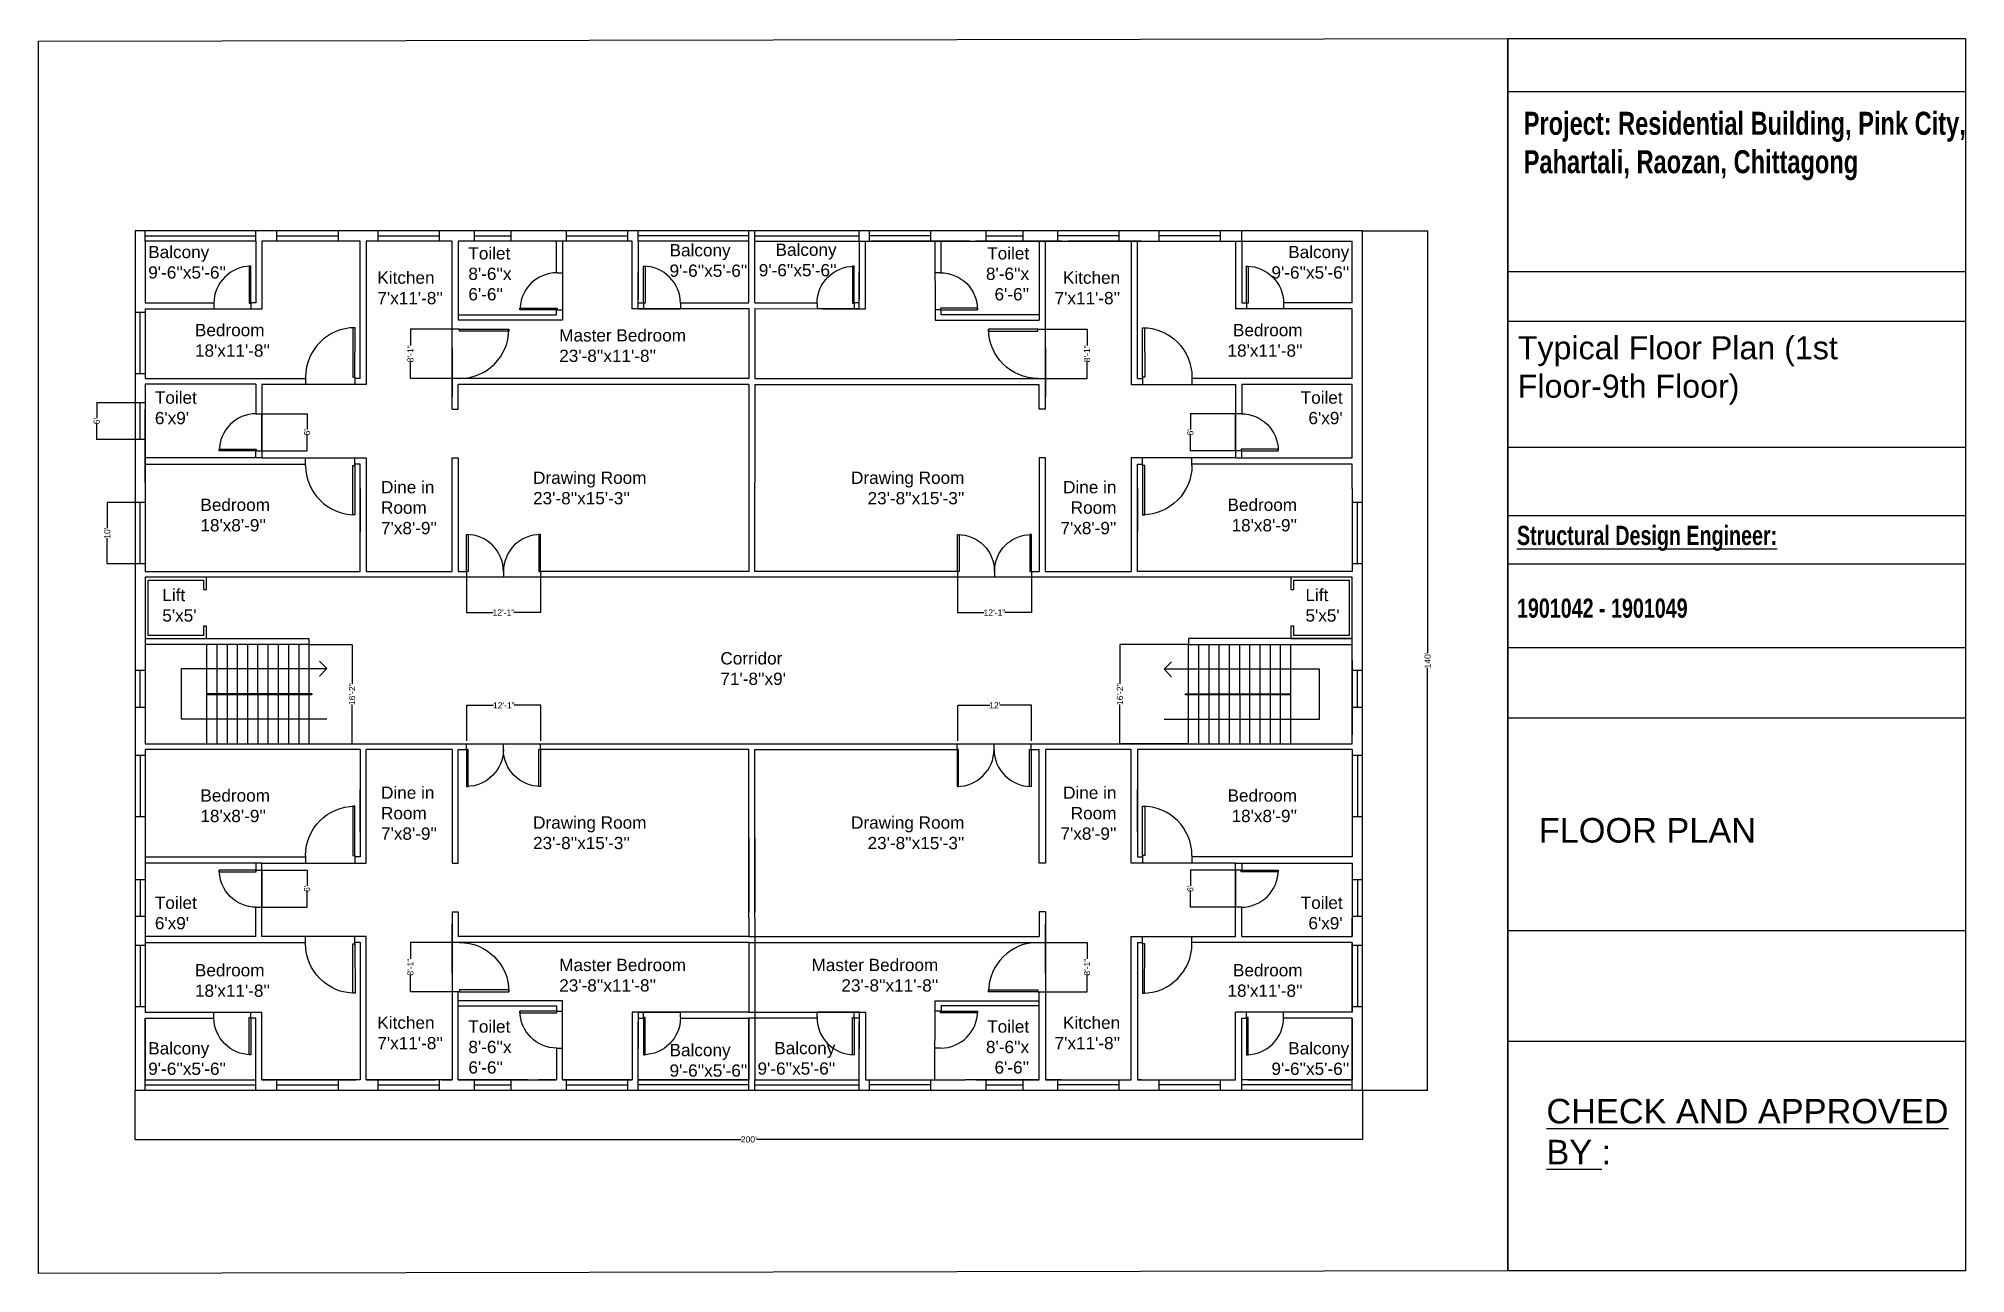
# Model space of a CAD drawing. Header units: inches. Extents: x 2674 to 28325, y -8016 to 21827.
# Drawn here: x 9259 to 13027, y 13819 to 16233 of the extents above; entities that cross this region are included whole.
import ezdxf

# ---------------------------------------------------------------- set-up
doc = ezdxf.new("R2010")
doc.units = ezdxf.units.IN
doc.header["$MEASUREMENT"] = 0
doc.styles.get("Standard").update_dxf_attribs({"font": 'arial.ttf', "height": 12})
doc.dimstyles.get("Standard").update_dxf_attribs({"dimtxt": 12, "dimasz": 0.18, "dimexe": 0.18, "dimexo": 0.0625, "dimgap": 0.09, "dimtad": 0, "dimtoh": 1, "dimdec": 0, "dimzin": 0, "dimdsep": 46, "dimlunit": 3, "dimtxsty": 'Standard', "dimcen": 0.09, "dimadec": 0, "dimazin": 0, "dimtfac": 1, "dimtdec": 0, "dimtofl": 0, "dimtmove": 0, "dimatfit": 3, "dimfxl": 1, "dimtolj": 1, "dimtzin": 0, "dimarcsym": 0})

msp = doc.modelspace()

# ---------------------------------------------------------------- texts
at = {"attachment_point": 1}
for s, insert, char_height, width in [('{\\fSwis721 LtCn BT|b1|i0|c0|p34;Project: Residential Building, Pink City, Pahartali, Raozan, Chittagong}', (12163.09, 16089.87), 45.03114, 1000.1158), ('Typical Floor Plan (1st Floor-9th Floor)', (12151.56, 15651.02), 45.0311, 840.6448), ('{\\fSwis721 LtCn BT|b1|i0|c0|p34;\\LStructural Design Engineer:}', (12149.98, 15280.41), 37.5259, 485.5762), ('{\\fSwis721 LtCn BT|b1|i0|c0|p34;1901042 - 1901049}', (12149.98, 15138.14), 37.5259, 485.5762)]:
    msp.add_mtext(s, dxfattribs=dict(at, insert=insert, char_height=char_height, width=width))
for s, width, gutter_width, heights, insert, char_height, attachment_point in [("Balcony\\P9'-6''x5'-6''", 131.7145, 240, [0], (9473.83, 15827.76), 24, 1), ("{\\H0.5x;Toilet\\P8'-6''x\\P6'-6''}", 113.8627, 240, [0], (10099.72, 15825.16), 48, 1), ("Balcony\\P9'-6''x5'-6''", 131.7145, 240, [0], (10493.15, 15831.23), 24, 1), ("Balcony\\P9'-6''x5'-6''", 131.7145, 240, [0], (10819.63, 15832.23), 24, 3), ("{\\H0.5x;Toilet\\P8'-6''x\\P6'-6''}", 113.8627, 240, [0], (11196.14, 15825.16), 48, 3), ("Balcony\\P9'-6''x5'-6''", 131.7145, 240, [0], (11822.04, 15827.76), 24, 3), ("Kitchen\\P7'x11'-8''", 135.5798, 240, [0], (9921.79, 15777.63), 24, 1), ("Kitchen\\P7'x11'-8''", 135.5798, 240, [0], (11374.07, 15777.63), 24, 3), ("Bedroom\\P18'x11'-8''", 280.1229, 240, [0], (9565.11, 15675.07), 24, 1), ("Bedroom\\P18'x11'-8''", 280.1229, 240, [0], (11730.76, 15675.07), 24, 3), ("Master Bedroom\\P23'-8''x11'-8''", 367.0919, 240, [0], (10277.4, 15664.78), 24, 1), ("Toilet\\P6'x9'", 120.9548, 240, [0], (9486.78, 15543.09), 24, 1), ("Toilet\\P6'x9'", 120.9548, 240, [0], (11809.09, 15543.09), 24, 3), ("Drawing Room\\P23'-8''x15'-3''", 495.2428, 240, [0], (10226.23, 15386.4), 24, 1), ("Drawing Room\\P23'-8''x15'-3''", 495.2428, 240, [0], (11069.63, 15386.4), 24, 3), ("Bedroom\\P18'x8'-9''", 176.6757, 240, [0], (9575.82, 15333.47), 24, 1), ("Dine in Room\\P7'x8'-9''", 142.0738, 240, [0], (9928.97, 15368), 24, 1), ("Dine in Room\\P7'x8'-9''", 142.0738, 240, [0], (11366.89, 15368), 24, 3), ("Bedroom\\P18'x8'-9''", 176.6757, 240, [0], (11720.04, 15333.47), 24, 3), ("Lift \\P5'x5'", 82.4474, 120, [82.77], (9501.34, 15157.09), 24, 1), ("Lift \\P5'x5'", 82.4474, 120, [82.77], (11736.45, 15157.09), 24, 1), ("Corridor\\P71'-8''x9'", 557.2611, 240, [0], (10592.49, 15033.29), 24, 1), ("Dine in Room\\P7'x8'-9''", 142.0738, 240, [0], (9928.97, 14666.23), 24, 7), ("Dine in Room\\P7'x8'-9''", 142.0738, 240, [0], (11366.89, 14666.23), 24, 9), ("Bedroom\\P18'x8'-9''", 176.6757, 240, [0], (9575.82, 14700.75), 24, 7), ("Bedroom\\P18'x8'-9''", 176.6757, 240, [0], (11720.04, 14700.75), 24, 9), ("Drawing Room\\P23'-8''x15'-3''", 495.2428, 240, [0], (10226.23, 14647.83), 24, 7), ("Drawing Room\\P23'-8''x15'-3''", 495.2428, 240, [0], (11069.63, 14647.83), 24, 9), ('FLOOR PLAN', 1239.8441, 240, [0], (12192.61, 14709.01), 48, 1), ("Toilet\\P6'x9'", 120.9548, 240, [0], (9486.78, 14491.13), 24, 7), ("Toilet\\P6'x9'", 120.9548, 240, [0], (11809.09, 14491.13), 24, 9), ("Master Bedroom\\P23'-8''x11'-8''", 367.0919, 240, [0], (10277.4, 14369.45), 24, 7), ("Master Bedroom\\P23'-8''x11'-8''", 367.0919, 240, [0], (11018.47, 14369.45), 24, 9), ("Bedroom\\P18'x11'-8''", 280.1229, 240, [0], (9565.11, 14359.16), 24, 7), ("Bedroom\\P18'x11'-8''", 280.1229, 240, [0], (11730.76, 14359.16), 24, 9), ("Kitchen\\P7'x11'-8''", 135.5798, 240, [0], (9921.79, 14256.6), 24, 7), ("Kitchen\\P7'x11'-8''", 135.5798, 240, [0], (11374.07, 14256.6), 24, 9), ("{\\H0.5x;Toilet\\P8'-6''x\\P6'-6''}", 113.8627, 240, [0], (10099.72, 14209.07), 48, 7), ("{\\H0.5x;Toilet\\P8'-6''x\\P6'-6''}", 113.8627, 240, [0], (11196.14, 14209.07), 48, 9), ("Balcony\\P9'-6''x5'-6''", 131.7145, 240, [0], (9473.83, 14206.47), 24, 7), ("Balcony\\P9'-6''x5'-6''", 131.7145, 240, [0], (10493.15, 14203), 24, 7), ("Balcony\\P9'-6''x5'-6''", 131.7145, 240, [0], (10817.13, 14206.95), 24, 9), ("Balcony\\P9'-6''x5'-6''", 131.7145, 240, [0], (11822.04, 14206.47), 24, 9), ('{\\LCHECK AND APPROVED \\PBY }:', 926.9107, 240, [191.7], (12207.54, 14159.87), 48, 1)]:
    msp.add_mtext_dynamic_manual_height_columns(s, width=width, gutter_width=gutter_width, heights=heights, dxfattribs=dict(insert=insert, char_height=char_height, attachment_point=attachment_point))

# ---------------------------------------------------------------- blocks, each defined once
blk = doc.blocks.new('*U4')
for p, q in [((0, 0), (0, -6)), ((-40, 0), (-40, -6))]:
    blk.add_line(p, q)
blk.add_lwpolyline([(0, 0), (0, 40), (-1.75, 40), (-1.75, 0)], close=True)
blk.add_arc((0, 0), 40, 90, 180)
blk = doc.blocks.new('*U6')
for p, q in [((0, 0), (0, -6)), ((40, 0), (40, -6))]:
    blk.add_line(p, q)
blk.add_lwpolyline([(0, 0), (0, 40), (1.75, 40), (1.75, 0)], close=True)
blk.add_arc((0, 0), 40, 0, 90)
blk = doc.blocks.new('*U7')
for p, q in [((0, 0), (0, -6)), ((40, 0), (40, -6))]:
    blk.add_line(p, q)
blk.add_lwpolyline([(0, 0), (0, 40), (1.75, 40), (1.75, 0)], close=True)
blk.add_arc((0, 0), 40, 0, 90)
blk = doc.blocks.new('*U2')
for p, q in [((0, 0), (0, -6)), ((40, 0), (40, -6))]:
    blk.add_line(p, q)
blk.add_lwpolyline([(0, 0), (0, 40), (1.75, 40), (1.75, 0)], close=True)
blk.add_arc((0, 0), 40, 0, 90)
blk = doc.blocks.new('*U3')
for p, q in [((0, 0), (0, 6)), ((40, 0), (40, 6))]:
    blk.add_line(p, q)
blk.add_lwpolyline([(0, 0), (0, -40), (1.75, -40), (1.75, 0)], close=True)
blk.add_arc((0, 0), 40, 270, 0)
blk = doc.blocks.new('*U5')
for p, q in [((-40, 0), (-40, 6)), ((0, 0), (0, 6))]:
    blk.add_line(p, q)
blk.add_lwpolyline([(0, 0), (0, -40), (-1.75, -40), (-1.75, 0)], close=True)
blk.add_arc((0, 0), 40, 180, 270)
blk = doc.blocks.new('*U8')
for p, q in [((0, 0), (0, -6)), ((-40, 0), (-40, -6))]:
    blk.add_line(p, q)
blk.add_lwpolyline([(0, 0), (0, 40), (-1.75, 40), (-1.75, 0)], close=True)
blk.add_arc((0, 0), 40, 90, 180)
blk = doc.blocks.new('*D272')
at = {"color": 0, "lineweight": -2, "transparency": 16777216}
for p, q in [((9447.9, 15326), (9393.6, 15326)), ((9393.7, 15325.8), (9393.7, 15275.7)), ((9393.7, 15206.2), (9393.7, 15256.3)), ((9447.9, 15206), (9393.6, 15206))]:
    blk.add_line(p, q, dxfattribs=at)
at = {"color": 0, "transparency": 16777216}
for points in [[(9393.7, 15325.8), (9393.8, 15325.8), (9393.7, 15326)], [(9393.7, 15206.2), (9393.8, 15206.2), (9393.7, 15206)]]:
    blk.add_solid(points, dxfattribs=at)
at = {"layer": 'Defpoints', "color": 0, "transparency": 16777216}
for p in [(9393.7, 15326), (9447.9, 15326), (9447.9, 15206)]:
    blk.add_point(p, dxfattribs=at)
at = {"color": 0, "transparency": 16777216, "insert": (9393.7, 15266), "char_height": 12, "attachment_point": 5, "rotation": 90}
blk.add_mtext("\\A1;10'", dxfattribs=at)
blk = doc.blocks.new('*D273')
at = {"color": 0, "lineweight": -2, "transparency": 16777216}
for p, q in [((9447.9, 15521), (9372.9, 15521)), ((9373, 15520.9), (9373, 15490.7)), ((9447.9, 15449), (9372.9, 15449)), ((9373, 15449.2), (9373, 15479.4))]:
    blk.add_line(p, q, dxfattribs=at)
at = {"color": 0, "transparency": 16777216}
for points in [[(9373, 15520.9), (9373.1, 15520.9), (9373, 15521)], [(9373, 15449.2), (9373.1, 15449.2), (9373, 15449)]]:
    blk.add_solid(points, dxfattribs=at)
at = {"layer": 'Defpoints', "color": 0, "transparency": 16777216}
for p in [(9373, 15521), (9447.9, 15521), (9447.9, 15449)]:
    blk.add_point(p, dxfattribs=at)
at = {"color": 0, "transparency": 16777216, "insert": (9373, 15485), "char_height": 12, "attachment_point": 5, "rotation": 90}
blk.add_mtext("\\A1;6'", dxfattribs=at)
blk = doc.blocks.new('*D274')
at = {"color": 0, "lineweight": -2, "transparency": 16777216}
for p, q in [((10067.9, 15665), (9986.3, 15665)), ((9986.4, 15664.8), (9986.4, 15632.8)), ((9986.4, 15568.6), (9986.4, 15600.7)), ((10067.9, 15568.4), (9986.3, 15568.4))]:
    blk.add_line(p, q, dxfattribs=at)
at = {"color": 0, "transparency": 16777216}
for points in [[(9986.4, 15664.8), (9986.5, 15664.8), (9986.4, 15665)], [(9986.4, 15568.6), (9986.5, 15568.6), (9986.4, 15568.4)]]:
    blk.add_solid(points, dxfattribs=at)
at = {"layer": 'Defpoints', "color": 0, "transparency": 16777216}
for p in [(9986.4, 15665), (10067.9, 15665), (10067.9, 15568.4)]:
    blk.add_point(p, dxfattribs=at)
at = {"color": 0, "transparency": 16777216, "insert": (9986.4, 15616.7), "char_height": 12, "attachment_point": 5, "rotation": 90}
blk.add_mtext('\\A1;8\'-1"', dxfattribs=at)
blk = doc.blocks.new('*D275')
at = {"color": 0, "lineweight": -2, "transparency": 16777216}
for p, q in [((9696, 15499.5), (9784.6, 15499.5)), ((9784.4, 15499.4), (9784.4, 15469)), ((9784.4, 15427.3), (9784.4, 15457.7)), ((9696, 15427.1), (9784.6, 15427.1))]:
    blk.add_line(p, q, dxfattribs=at)
at = {"color": 0, "transparency": 16777216}
for points in [[(9784.4, 15499.4), (9784.4, 15499.4), (9784.4, 15499.5)], [(9784.4, 15427.3), (9784.4, 15427.3), (9784.4, 15427.1)]]:
    blk.add_solid(points, dxfattribs=at)
at = {"layer": 'Defpoints', "color": 0, "transparency": 16777216}
for p in [(9695.9, 15499.5), (9784.4, 15499.5), (9695.9, 15427.1)]:
    blk.add_point(p, dxfattribs=at)
at = {"color": 0, "transparency": 16777216, "insert": (9784.4, 15463.3), "char_height": 12, "attachment_point": 5, "rotation": 90}
blk.add_mtext("\\A1;6'", dxfattribs=at)
blk = doc.blocks.new('*D268')
at = {"color": 0, "lineweight": -2, "transparency": 16777216}
for p, q in [((10095.9, 15180.1), (10095.9, 15110.7)), ((10240.7, 15180.1), (10240.7, 15110.7)), ((10096, 15110.9), (10148.1, 15110.9)), ((10240.5, 15110.9), (10188.4, 15110.9))]:
    blk.add_line(p, q, dxfattribs=at)
at = {"color": 0, "transparency": 16777216}
for points in [[(10096, 15110.9), (10096, 15110.9), (10095.9, 15110.9)], [(10240.5, 15110.9), (10240.5, 15110.9), (10240.7, 15110.9)]]:
    blk.add_solid(points, dxfattribs=at)
at = {"layer": 'Defpoints', "color": 0, "transparency": 16777216}
for p in [(10095.9, 15180.1), (10240.7, 15180.1), (10240.7, 15110.9)]:
    blk.add_point(p, dxfattribs=at)
at = {"color": 0, "transparency": 16777216, "insert": (10168.3, 15110.9), "char_height": 12, "attachment_point": 5}
blk.add_mtext('\\A1;12\'-1"', dxfattribs=at)
blk = doc.blocks.new('*D269')
at = {"color": 0, "lineweight": -2, "transparency": 16777216}
for p, q in [((11056, 15180.1), (11056, 15110.7)), ((11200.9, 15180.1), (11200.9, 15110.7)), ((11056.2, 15110.9), (11108.3, 15110.9)), ((11200.7, 15110.9), (11148.6, 15110.9))]:
    blk.add_line(p, q, dxfattribs=at)
at = {"color": 0, "transparency": 16777216}
for points in [[(11056.2, 15110.9), (11056.2, 15110.9), (11056, 15110.9)], [(11200.7, 15110.9), (11200.7, 15110.9), (11200.9, 15110.9)]]:
    blk.add_solid(points, dxfattribs=at)
at = {"layer": 'Defpoints', "color": 0, "transparency": 16777216}
for p in [(11056, 15180.1), (11200.9, 15180.1), (11056, 15110.9)]:
    blk.add_point(p, dxfattribs=at)
at = {"color": 0, "transparency": 16777216, "insert": (11128.4, 15110.9), "char_height": 12, "attachment_point": 5}
blk.add_mtext('\\A1;12\'-1"', dxfattribs=at)
blk = doc.blocks.new('*D270')
at = {"color": 0, "lineweight": -2, "transparency": 16777216}
for p, q in [((10096.7, 14860.2), (10096.7, 14929.6)), ((10096.9, 14929.4), (10149, 14929.4)), ((10241.4, 14929.4), (10189.3, 14929.4)), ((10241.6, 14860.2), (10241.6, 14929.6))]:
    blk.add_line(p, q, dxfattribs=at)
at = {"color": 0, "transparency": 16777216}
for points in [[(10096.9, 14929.4), (10096.9, 14929.4), (10096.7, 14929.4)], [(10241.4, 14929.4), (10241.4, 14929.4), (10241.6, 14929.4)]]:
    blk.add_solid(points, dxfattribs=at)
at = {"layer": 'Defpoints', "color": 0, "transparency": 16777216}
for p in [(10241.6, 14929.4), (10096.7, 14860.1), (10241.6, 14860.1)]:
    blk.add_point(p, dxfattribs=at)
at = {"color": 0, "transparency": 16777216, "insert": (10169.1, 14929.4), "char_height": 12, "attachment_point": 5}
blk.add_mtext('\\A1;12\'-1"', dxfattribs=at)
blk = doc.blocks.new('*D271')
at = {"color": 0, "lineweight": -2, "transparency": 16777216}
for p, q in [((11056.9, 14860.2), (11056.9, 14929.6)), ((11057.1, 14929.4), (11119.2, 14929.4)), ((11200.7, 14929.4), (11138.6, 14929.4)), ((11200.9, 14860.2), (11200.9, 14929.6))]:
    blk.add_line(p, q, dxfattribs=at)
at = {"color": 0, "transparency": 16777216}
for points in [[(11057.1, 14929.4), (11057.1, 14929.4), (11056.9, 14929.4)], [(11200.7, 14929.4), (11200.7, 14929.4), (11200.9, 14929.4)]]:
    blk.add_solid(points, dxfattribs=at)
at = {"layer": 'Defpoints', "color": 0, "transparency": 16777216}
for p in [(11056.9, 14929.4), (11056.9, 14860.1), (11200.9, 14860.1)]:
    blk.add_point(p, dxfattribs=at)
at = {"color": 0, "transparency": 16777216, "insert": (11128.9, 14929.4), "char_height": 12, "attachment_point": 5}
blk.add_mtext("\\A1;12'", dxfattribs=at)
blk = doc.blocks.new('*D276')
at = {"color": 0, "lineweight": -2, "transparency": 16777216}
for p, q in [((11228, 15665), (11309.6, 15665)), ((11309.4, 15664.8), (11309.4, 15632.8)), ((11309.4, 15568.6), (11309.4, 15600.7)), ((11228, 15568.4), (11309.6, 15568.4))]:
    blk.add_line(p, q, dxfattribs=at)
at = {"color": 0, "transparency": 16777216}
for points in [[(11309.4, 15664.8), (11309.5, 15664.8), (11309.4, 15665)], [(11309.4, 15568.6), (11309.5, 15568.6), (11309.4, 15568.4)]]:
    blk.add_solid(points, dxfattribs=at)
at = {"layer": 'Defpoints', "color": 0, "transparency": 16777216}
for p in [(11227.9, 15665), (11309.4, 15665), (11227.9, 15568.4)]:
    blk.add_point(p, dxfattribs=at)
at = {"color": 0, "transparency": 16777216, "insert": (11309.4, 15616.7), "char_height": 12, "attachment_point": 5, "rotation": 90}
blk.add_mtext('\\A1;8\'-1"', dxfattribs=at)
blk = doc.blocks.new('*D277')
at = {"color": 0, "lineweight": -2, "transparency": 16777216}
for p, q in [((11599.9, 15499.5), (11511.3, 15499.5)), ((11511.5, 15499.4), (11511.5, 15469)), ((11511.5, 15427.3), (11511.5, 15457.7)), ((11599.9, 15427.1), (11511.3, 15427.1))]:
    blk.add_line(p, q, dxfattribs=at)
at = {"color": 0, "transparency": 16777216}
for points in [[(11511.4, 15499.4), (11511.5, 15499.4), (11511.5, 15499.5)], [(11511.4, 15427.3), (11511.5, 15427.3), (11511.5, 15427.1)]]:
    blk.add_solid(points, dxfattribs=at)
at = {"layer": 'Defpoints', "color": 0, "transparency": 16777216}
for p in [(11511.5, 15499.5), (11599.9, 15499.5), (11599.9, 15427.1)]:
    blk.add_point(p, dxfattribs=at)
at = {"color": 0, "transparency": 16777216, "insert": (11511.5, 15463.3), "char_height": 12, "attachment_point": 5, "rotation": 90}
blk.add_mtext("\\A1;6'", dxfattribs=at)
blk = doc.blocks.new('*D278')
at = {"color": 0, "lineweight": -2, "transparency": 16777216}
for p, q in [((10067.9, 14465.8), (9986.3, 14465.8)), ((9986.4, 14465.6), (9986.4, 14433.6)), ((9986.4, 14369.4), (9986.4, 14401.5)), ((10067.9, 14369.2), (9986.3, 14369.2))]:
    blk.add_line(p, q, dxfattribs=at)
at = {"color": 0, "transparency": 16777216}
for points in [[(9986.4, 14465.6), (9986.5, 14465.6), (9986.4, 14465.8)], [(9986.4, 14369.4), (9986.5, 14369.4), (9986.4, 14369.2)]]:
    blk.add_solid(points, dxfattribs=at)
at = {"layer": 'Defpoints', "color": 0, "transparency": 16777216}
for p in [(10067.9, 14465.8), (9986.4, 14369.2), (10067.9, 14369.2)]:
    blk.add_point(p, dxfattribs=at)
at = {"color": 0, "transparency": 16777216, "insert": (9986.4, 14417.5), "char_height": 12, "attachment_point": 5, "rotation": 90}
blk.add_mtext('\\A1;8\'-1"', dxfattribs=at)
blk = doc.blocks.new('*D279')
at = {"color": 0, "lineweight": -2, "transparency": 16777216}
for p, q in [((9696, 14607.1), (9784.6, 14607.1)), ((9784.4, 14606.9), (9784.4, 14576.5)), ((9784.4, 14534.9), (9784.4, 14565.3)), ((9696, 14534.7), (9784.6, 14534.7))]:
    blk.add_line(p, q, dxfattribs=at)
at = {"color": 0, "transparency": 16777216}
for points in [[(9784.4, 14606.9), (9784.4, 14606.9), (9784.4, 14607.1)], [(9784.4, 14534.9), (9784.4, 14534.9), (9784.4, 14534.7)]]:
    blk.add_solid(points, dxfattribs=at)
at = {"layer": 'Defpoints', "color": 0, "transparency": 16777216}
for p in [(9695.9, 14607.1), (9695.9, 14534.7), (9784.4, 14534.7)]:
    blk.add_point(p, dxfattribs=at)
at = {"color": 0, "transparency": 16777216, "insert": (9784.4, 14570.9), "char_height": 12, "attachment_point": 5, "rotation": 90}
blk.add_mtext("\\A1;6'", dxfattribs=at)
blk = doc.blocks.new('*D280')
at = {"color": 0, "lineweight": -2, "transparency": 16777216}
for p, q in [((11228, 14465.8), (11309.6, 14465.8)), ((11309.4, 14465.6), (11309.4, 14433.6)), ((11309.4, 14369.4), (11309.4, 14401.5)), ((11228, 14369.2), (11309.6, 14369.2))]:
    blk.add_line(p, q, dxfattribs=at)
at = {"color": 0, "transparency": 16777216}
for points in [[(11309.4, 14465.6), (11309.5, 14465.6), (11309.4, 14465.8)], [(11309.4, 14369.4), (11309.5, 14369.4), (11309.4, 14369.2)]]:
    blk.add_solid(points, dxfattribs=at)
at = {"layer": 'Defpoints', "color": 0, "transparency": 16777216}
for p in [(11227.9, 14465.8), (11227.9, 14369.2), (11309.4, 14369.2)]:
    blk.add_point(p, dxfattribs=at)
at = {"color": 0, "transparency": 16777216, "insert": (11309.4, 14417.5), "char_height": 12, "attachment_point": 5, "rotation": 90}
blk.add_mtext('\\A1;8\'-1"', dxfattribs=at)
blk = doc.blocks.new('*D281')
at = {"color": 0, "lineweight": -2, "transparency": 16777216}
for p, q in [((11599.9, 14607.1), (11511.3, 14607.1)), ((11511.5, 14606.9), (11511.5, 14576.5)), ((11511.5, 14534.9), (11511.5, 14565.3)), ((11599.9, 14534.7), (11511.3, 14534.7))]:
    blk.add_line(p, q, dxfattribs=at)
at = {"color": 0, "transparency": 16777216}
for points in [[(11511.4, 14606.9), (11511.5, 14606.9), (11511.5, 14607.1)], [(11511.4, 14534.9), (11511.5, 14534.9), (11511.5, 14534.7)]]:
    blk.add_solid(points, dxfattribs=at)
at = {"layer": 'Defpoints', "color": 0, "transparency": 16777216}
for p in [(11599.9, 14607.1), (11511.5, 14534.7), (11599.9, 14534.7)]:
    blk.add_point(p, dxfattribs=at)
at = {"color": 0, "transparency": 16777216, "insert": (11511.5, 14570.9), "char_height": 12, "attachment_point": 5, "rotation": 90}
blk.add_mtext("\\A1;6'", dxfattribs=at)
blk = doc.blocks.new('*D282')
at = {"color": 0, "lineweight": -2, "transparency": 16777216}
for p, q in [((9788, 15048.2), (9872.6, 15048.2)), ((9872.4, 15048), (9872.4, 14971.4)), ((9872.4, 14854.4), (9872.4, 14931.1)), ((9788, 14854.2), (9872.6, 14854.2))]:
    blk.add_line(p, q, dxfattribs=at)
at = {"color": 0, "transparency": 16777216}
for points in [[(9872.4, 15048), (9872.5, 15048), (9872.4, 15048.2)], [(9872.4, 14854.4), (9872.5, 14854.4), (9872.4, 14854.2)]]:
    blk.add_solid(points, dxfattribs=at)
at = {"layer": 'Defpoints', "color": 0, "transparency": 16777216}
for p in [(9787.9, 15048.2), (9872.4, 15048.2), (9787.9, 14854.2)]:
    blk.add_point(p, dxfattribs=at)
at = {"color": 0, "transparency": 16777216, "insert": (9872.4, 14951.2), "char_height": 12, "attachment_point": 5, "rotation": 90}
blk.add_mtext('\\A1;16\'-2"', dxfattribs=at)
blk = doc.blocks.new('*D283')
at = {"color": 0, "lineweight": -2, "transparency": 16777216}
for p, q in [((11507.9, 15048.1), (11373.5, 15048.1)), ((11373.7, 15048), (11373.7, 14971.3)), ((11373.7, 14854.3), (11373.7, 14931)), ((11507.9, 14854.1), (11373.5, 14854.1))]:
    blk.add_line(p, q, dxfattribs=at)
at = {"color": 0, "transparency": 16777216}
for points in [[(11373.7, 15048), (11373.7, 15048), (11373.7, 15048.1)], [(11373.7, 14854.3), (11373.7, 14854.3), (11373.7, 14854.1)]]:
    blk.add_solid(points, dxfattribs=at)
at = {"layer": 'Defpoints', "color": 0, "transparency": 16777216}
for p in [(11373.7, 15048.1), (11507.9, 15048.1), (11507.9, 14854.1)]:
    blk.add_point(p, dxfattribs=at)
at = {"color": 0, "transparency": 16777216, "insert": (11373.7, 14951.1), "char_height": 12, "attachment_point": 5, "rotation": 90}
blk.add_mtext('\\A1;16\'-2"', dxfattribs=at)
blk = doc.blocks.new('*D284')
at = {"color": 0, "lineweight": -2, "transparency": 16777216}
for p, q in [((9447.9, 14177.1), (9447.9, 14080.4)), ((11847.9, 14177.1), (11847.9, 14080.4)), ((9448.1, 14080.6), (10632.9, 14080.6)), ((11847.8, 14080.6), (10663, 14080.6))]:
    blk.add_line(p, q, dxfattribs=at)
at = {"color": 0, "transparency": 16777216}
for points in [[(9448.1, 14080.6), (9448.1, 14080.6), (9447.9, 14080.6)], [(11847.8, 14080.6), (11847.8, 14080.6), (11847.9, 14080.6)]]:
    blk.add_solid(points, dxfattribs=at)
at = {"layer": 'Defpoints', "color": 0, "transparency": 16777216}
for p in [(9447.9, 14177.1), (11847.9, 14177.1), (11847.9, 14080.6)]:
    blk.add_point(p, dxfattribs=at)
at = {"color": 0, "transparency": 16777216, "insert": (10647.9, 14080.6), "char_height": 12, "attachment_point": 5}
blk.add_mtext("\\A1;200'", dxfattribs=at)
blk = doc.blocks.new('*D285')
at = {"color": 0, "lineweight": -2, "transparency": 16777216}
for p, q in [((11848, 15857.1), (11975.5, 15857.1)), ((11975.3, 15856.9), (11975.3, 15031.5)), ((11975.3, 14177.3), (11975.3, 15002.7)), ((11848, 14177.1), (11975.5, 14177.1))]:
    blk.add_line(p, q, dxfattribs=at)
at = {"color": 0, "transparency": 16777216}
for points in [[(11975.3, 15856.9), (11975.4, 15856.9), (11975.3, 15857.1)], [(11975.3, 14177.3), (11975.4, 14177.3), (11975.3, 14177.1)]]:
    blk.add_solid(points, dxfattribs=at)
at = {"layer": 'Defpoints', "color": 0, "transparency": 16777216}
for p in [(11847.9, 15857.1), (11975.3, 15857.1), (11847.9, 14177.1)]:
    blk.add_point(p, dxfattribs=at)
at = {"color": 0, "transparency": 16777216, "insert": (11975.3, 15017.1), "char_height": 12, "attachment_point": 5, "rotation": 90}
blk.add_mtext("\\A1;140'", dxfattribs=at)

# ---------------------------------------------------------------- dimensions: what is measured, and where the dimension line sits
for base, p1, p2, angle, picture, middle in [((11975.34, 15857.11), (11847.93, 14177.11), (11847.93, 15857.11), 90, '*D285', (11975.34, 15017.11)), ((9986.44, 15665.01), (10067.93, 15568.44), (10067.93, 15665.01), 90, '*D274', (9986.44, 15616.72)), ((11309.43, 15665.01), (11227.93, 15568.44), (11227.93, 15665.01), 90, '*D276', (11309.43, 15616.72)), ((9373.05, 15521.05), (9447.93, 15449.05), (9447.93, 15521.05), 90, '*D273', (9373.05, 15485.05)), ((9784.41, 15499.54), (9695.93, 15427.11), (9695.93, 15499.54), 90, '*D275', (9784.41, 15463.33)), ((11511.46, 15499.54), (11599.93, 15427.11), (11599.93, 15499.54), 90, '*D277', (11511.46, 15463.33)), ((9393.75, 15326.03), (9447.93, 15206.03), (9447.93, 15326.03), 90, '*D272', (9393.75, 15266.03)), ((11056.01, 15110.91), (11200.87, 15180.14), (11056.01, 15180.14), 180, '*D269', (11128.44, 15110.91)), ((9872.44, 15048.21), (9787.93, 14854.21), (9787.93, 15048.21), 90, '*D282', (9872.44, 14951.21)), ((11373.71, 15048.15), (11507.93, 14854.15), (11507.93, 15048.15), 90, '*D283', (11373.71, 14951.15)), ((11056.87, 14929.38), (11200.87, 14860.15), (11056.87, 14860.15), 180, '*D271', (11128.87, 14929.38)), ((9784.41, 14534.68), (9695.93, 14607.11), (9695.93, 14534.68), 270, '*D279', (9784.41, 14570.9)), ((11511.46, 14534.68), (11599.93, 14607.11), (11599.93, 14534.68), 270, '*D281', (11511.46, 14570.9)), ((9986.44, 14369.22), (10067.93, 14465.79), (10067.93, 14369.22), 270, '*D278', (9986.44, 14417.5)), ((11309.43, 14369.22), (11227.93, 14465.79), (11227.93, 14369.22), 270, '*D280', (11309.43, 14417.5))]:
    dim = msp.add_linear_dim(base=base, p1=p1, p2=p2, angle=angle, dimstyle='Standard')
    dim.commit()
    dim.dimension.update_dxf_attribs({"geometry": picture, "text_midpoint": middle})
for base, p1, p2, picture, middle in [((10240.71, 15110.91), (10095.85, 15180.14), (10240.71, 15180.14), '*D268', (10168.28, 15110.91)), ((10241.57, 14929.38), (10096.71, 14860.15), (10241.57, 14860.15), '*D270', (10169.14, 14929.38)), ((11847.93, 14080.62), (9447.93, 14177.11), (11847.93, 14177.11), '*D284', (10647.93, 14080.62))]:
    dim = msp.add_linear_dim(base=base, p1=p1, p2=p2, dimstyle='Standard')
    dim.commit()
    dim.dimension.update_dxf_attribs({"geometry": picture, "text_midpoint": middle})

# ---------------------------------------------------------------- linework, layer by layer
for p, q in [((12132.01, 16129.31), (13026.88, 16129.31)), ((11847.93, 15857.11), (9447.93, 15857.11)), ((9447.93, 15857.11), (9447.93, 14177.11)), ((9467.93, 15837.11), (9467.93, 15857.11)), ((9467.93, 15847.11), (9683.93, 15847.11)), ((9683.93, 15837.11), (9467.93, 15837.11)), ((9467.93, 15837.11), (9467.93, 15717.11)), ((9683.93, 15837.11), (9683.93, 15857.11)), ((9683.93, 15837.11), (9683.93, 15716.64)), ((9887.93, 15837.11), (9695.93, 15837.11)), ((9695.93, 15837.11), (9695.93, 15704.64)), ((9725.52, 15837.11), (9725.52, 15857.11)), ((9725.52, 15847.11), (9845.52, 15847.11)), ((9845.52, 15837.11), (9845.52, 15857.11)), ((9887.93, 15568.44), (9887.93, 15837.11)), ((10047.93, 15837.11), (9899.93, 15837.11)), ((9899.93, 15837.11), (9899.93, 15556.64)), ((9923.55, 15837.11), (9923.55, 15857.11)), ((9923.55, 15847.11), (10043.55, 15847.11)), ((10043.55, 15837.11), (10043.55, 15857.11)), ((10067.93, 15837.11), (10047.93, 15837.11)), ((10067.93, 15508.64), (10067.93, 15837.11)), ((10235.93, 15837.11), (10079.93, 15837.11)), ((10079.93, 15837.11), (10079.93, 15682.64)), ((10111.68, 15837.11), (10111.68, 15857.11)), ((10111.68, 15847.11), (10183.68, 15847.11)), ((10183.68, 15837.11), (10183.68, 15857.11)), ((10419.93, 15837.11), (10235.93, 15837.11)), ((10271.77, 15775.07), (10271.77, 15837.11)), ((10283.93, 15837.11), (10283.77, 15682.64)), ((10291.72, 15837.11), (10291.72, 15857.11)), ((10291.72, 15847.11), (10411.72, 15847.11)), ((10411.72, 15837.11), (10411.72, 15857.11)), ((10419.93, 15704.64), (10419.93, 15837.11)), ((10431.93, 15837.11), (10431.93, 15857.11)), ((10647.93, 15847.11), (10431.93, 15847.11)), ((10647.93, 15837.11), (10431.93, 15837.11)), ((10431.93, 15837.11), (10431.93, 15723.39)), ((10647.93, 15837.11), (10647.93, 15857.11)), ((10647.93, 15717.11), (10647.93, 15837.11)), ((10659.93, 15837.11), (10659.93, 15857.11)), ((10659.93, 15847.11), (10863.93, 15847.11)), ((10659.93, 15716.64), (10659.93, 15837.11)), ((10659.93, 15837.11), (11827.93, 15837.11)), ((10863.93, 15837.11), (10863.93, 15857.11)), ((10863.93, 15837.11), (10863.93, 15723.39)), ((10875.93, 15704.64), (10875.93, 15837.11)), ((10884.15, 15837.11), (10884.15, 15857.11)), ((11004.15, 15847.11), (10884.15, 15847.11)), ((11079.93, 15837.11), (10887.93, 15837.11)), ((11004.15, 15837.11), (11004.15, 15857.11)), ((11011.93, 15837.11), (11012.1, 15682.64)), ((11024.1, 15775.06), (11024.1, 15837.11)), ((11259.93, 15837.11), (11091.93, 15837.11)), ((11112.19, 15837.11), (11112.19, 15857.11)), ((11112.19, 15847.11), (11184.19, 15847.11)), ((11184.19, 15837.11), (11184.19, 15857.11)), ((11215.93, 15837.11), (11215.93, 15682.64)), ((11227.93, 15508.64), (11227.93, 15837.11)), ((11252.32, 15837.11), (11252.32, 15857.11)), ((11372.32, 15847.11), (11252.32, 15847.11)), ((11415.93, 15837.11), (11271.93, 15837.11)), ((11372.32, 15837.11), (11372.32, 15857.11)), ((11395.93, 15837.11), (11395.93, 15556.64)), ((11407.93, 15568.44), (11407.93, 15837.11)), ((11427.93, 15837.11), (11611.93, 15837.11)), ((11450.35, 15837.11), (11450.35, 15857.11)), ((11570.35, 15847.11), (11450.35, 15847.11)), ((11570.35, 15837.11), (11570.35, 15857.11)), ((11599.93, 15837.11), (11599.93, 15704.64)), ((11611.93, 15837.11), (11611.93, 15857.11)), ((11611.93, 15837.11), (11611.93, 15716.64)), ((11827.93, 15716.64), (11827.93, 15837.11)), ((11847.93, 14177.11), (11847.93, 15857.11)), ((10431.93, 15704.64), (10431.93, 15776.64)), ((10863.93, 15704.64), (10863.93, 15776.64)), ((12132.01, 15777.82), (13026.88, 15777.82)), ((9467.93, 15716.64), (9602.19, 15716.64)), ((9683.93, 15716.64), (9674.61, 15716.64)), ((10431.93, 15716.64), (10441.93, 15716.64)), ((10514.35, 15716.64), (10647.93, 15716.64)), ((10659.93, 15716.64), (10781.51, 15716.64)), ((10863.93, 15716.64), (10853.93, 15716.64)), ((11611.93, 15716.64), (11621.26, 15716.64)), ((11827.93, 15716.64), (11693.68, 15716.64)), ((9467.93, 15697.55), (9447.93, 15697.55)), ((9457.93, 15577.55), (9457.93, 15697.55)), ((9467.93, 15704.6), (9695.93, 15704.6)), ((9467.93, 15704.6), (9467.93, 15568.64)), ((9602.18, 15704.6), (9674.18, 15704.6)), ((9612.95, 15704.6), (9684.95, 15704.6)), ((10079.93, 15692.64), (10271.77, 15692.64)), ((10283.77, 15682.64), (10079.93, 15682.64)), ((10271.77, 15692.64), (10271.77, 15702.64)), ((10431.93, 15704.64), (10419.93, 15704.64)), ((10431.5, 15704.64), (10503.5, 15704.64)), ((10503.93, 15704.64), (10431.93, 15704.64)), ((10647.93, 15704.64), (10431.93, 15704.64)), ((10441.93, 15704.64), (10513.93, 15704.64)), ((10647.93, 15705.07), (10647.93, 15568.44)), ((10659.93, 15705.07), (10659.93, 15568.44)), ((10659.93, 15705.07), (10863.93, 15704.64)), ((10659.93, 15704.64), (10659.93, 15568.44)), ((10853.93, 15704.64), (10781.93, 15704.64)), ((10791.93, 15704.64), (10863.93, 15704.64)), ((10864.36, 15704.64), (10792.36, 15704.64)), ((10863.93, 15704.64), (10875.93, 15704.64)), ((11012.1, 15682.64), (11215.93, 15682.64)), ((11024.1, 15692.64), (11024.1, 15702.64)), ((11215.93, 15692.64), (11024.1, 15692.64)), ((11827.93, 15704.6), (11599.93, 15704.6)), ((11682.92, 15704.6), (11610.92, 15704.6)), ((11693.69, 15704.6), (11621.69, 15704.6)), ((11827.93, 15568.64), (11827.93, 15704.6)), ((12132.01, 15680.73), (13026.88, 15680.73)), ((10067.93, 15628.44), (10067.93, 15532.44)), ((11227.93, 15628.44), (11227.93, 15532.44)), ((9467.93, 15577.55), (9447.93, 15577.55)), ((9467.93, 15568.64), (9781.36, 15568.64)), ((9887.93, 15568.44), (9877.93, 15568.44)), ((10647.93, 15568.44), (10082.42, 15568.44)), ((10659.93, 15568.44), (11213.45, 15568.44)), ((11407.93, 15568.44), (11417.93, 15568.44)), ((11827.93, 15568.64), (11514.51, 15568.64)), ((9467.93, 15557.11), (9467.93, 15365.11)), ((9683.93, 15557.11), (9467.93, 15557.11)), ((9683.93, 15557.11), (9683.93, 15499.53)), ((9695.93, 15557.11), (9695.93, 15413.11)), ((9899.93, 15556.64), (9695.93, 15556.64)), ((10647.93, 15556.64), (10079.93, 15556.64)), ((10079.93, 15508.64), (10079.93, 15556.64)), ((10647.93, 15556.64), (10647.93, 15353.11)), ((10659.93, 15556.64), (10659.93, 15521.11)), ((10659.93, 15556.64), (10659.93, 15521.11)), ((10659.93, 15556.64), (11215.93, 15556.64)), ((11215.93, 15508.64), (11215.93, 15556.64)), ((11395.93, 15556.64), (11599.93, 15556.64)), ((11599.93, 15557.11), (11599.93, 15413.11)), ((11611.93, 15557.11), (11611.93, 15499.53)), ((11611.93, 15557.11), (11827.93, 15557.11)), ((11827.93, 15413.11), (11827.93, 15557.11)), ((9467.93, 15521.05), (9447.93, 15521.05)), ((9457.93, 15449.05), (9457.93, 15521.05)), ((9467.93, 15508.64), (9467.93, 15365.11)), ((9467.93, 15365.11), (9467.93, 15508.64)), ((9695.93, 15427.11), (9695.93, 15499.11)), ((9695.93, 15485.11), (9695.93, 15413.11)), ((10067.93, 15508.64), (10079.93, 15508.64)), ((10659.93, 15521.11), (10659.93, 15365.11)), ((11227.93, 15508.64), (11215.93, 15508.64)), ((11599.93, 15427.11), (11599.93, 15499.11)), ((11599.93, 15485.11), (11599.93, 15413.11)), ((9467.93, 15449.05), (9447.93, 15449.05)), ((9695.93, 15413.11), (9467.93, 15413.11)), ((9683.93, 15413.11), (9683.93, 15427.11)), ((9695.93, 15413.11), (9899.93, 15413.11)), ((9899.93, 15413.11), (9899.93, 15191.11)), ((10067.93, 15191.11), (10067.93, 15413.11)), ((10067.93, 15413.11), (10079.93, 15413.11)), ((10079.93, 15413.11), (10079.93, 15191.11)), ((11215.93, 15413.11), (11215.93, 15191.11)), ((11227.93, 15413.11), (11215.93, 15413.11)), ((11227.93, 15191.11), (11227.93, 15413.11)), ((11599.93, 15413.11), (11395.93, 15413.11)), ((11395.93, 15413.11), (11395.93, 15191.11)), ((11599.93, 15413.11), (11827.93, 15413.11)), ((11611.93, 15413.11), (11611.93, 15427.11)), ((12132.01, 15434.38), (13026.88, 15434.38)), ((9467.93, 15401.11), (9781.36, 15401.11)), ((9887.93, 15401.11), (9877.93, 15401.11)), ((9887.93, 15191.11), (9887.93, 15401.11)), ((11407.93, 15191.11), (11407.93, 15401.11)), ((11407.93, 15401.11), (11417.93, 15401.11)), ((11827.93, 15401.11), (11514.51, 15401.11)), ((11827.93, 15353.11), (11827.93, 15401.11)), ((9467.93, 15365.11), (9467.93, 15191.11)), ((9887.93, 15353.11), (9887.93, 15269.11)), ((10647.93, 15353.11), (10647.93, 15191.11)), ((10659.93, 15191.11), (10659.93, 15365.11)), ((11407.93, 15353.11), (11407.93, 15269.11)), ((11827.93, 15353.11), (11827.93, 15191.11)), ((9467.93, 15326.03), (9447.93, 15326.03)), ((9457.93, 15206.03), (9457.93, 15326.03)), ((11847.93, 15326.03), (11827.93, 15326.03)), ((11837.93, 15206.03), (11837.93, 15326.03)), ((12132.01, 15300.83), (13026.88, 15300.83)), ((9467.93, 15206.03), (9447.93, 15206.03)), ((9467.93, 15191.11), (9887.93, 15191.11)), ((9899.93, 15191.11), (10067.93, 15191.11)), ((10079.93, 15191.11), (10095.85, 15191.11)), ((10647.93, 15191.11), (10240.71, 15191.11)), ((11056.01, 15191.11), (10659.93, 15191.11)), ((11200.01, 15191.11), (11215.93, 15191.11)), ((11227.93, 15191.11), (11395.93, 15191.11)), ((11827.93, 15191.11), (11407.93, 15191.11)), ((11847.93, 15206.03), (11827.93, 15206.03)), ((12132.01, 15205.75), (13026.88, 15205.75)), ((11827.93, 15180.14), (9467.93, 15180.14)), ((9467.93, 15173.65), (9467.93, 15017.11)), ((11827.93, 15037.05), (11827.93, 15161.65)), ((9467.93, 15060.21), (9787.93, 15060.21)), ((9787.93, 15048.21), (9467.93, 15048.21)), ((9587.93, 15048.21), (9587.93, 14854.21)), ((9607.93, 15048.21), (9607.93, 14952.21)), ((9627.93, 15048.21), (9627.93, 14952.21)), ((9647.93, 15048.21), (9647.93, 14952.21)), ((9667.93, 15048.21), (9667.93, 14952.21)), ((9687.93, 14952.21), (9687.93, 15048.21)), ((9707.93, 15048.21), (9707.93, 14952.21)), ((9727.93, 15048.21), (9727.93, 14952.21)), ((9747.93, 15048.21), (9747.93, 14952.21)), ((9767.93, 15048.21), (9767.93, 14952.21)), ((9787.93, 15060.21), (9787.93, 15048.21)), ((9787.93, 15048.21), (9787.93, 14952.21)), ((9787.93, 15048.21), (9787.93, 14854.21)), ((11827.93, 15060.15), (11507.93, 15060.15)), ((11507.93, 15060.15), (11507.93, 15048.15)), ((11507.93, 14952.15), (11507.93, 15048.15)), ((11507.93, 15048.15), (11827.93, 15048.15)), ((11527.93, 14952.15), (11527.93, 15048.15)), ((11547.93, 14952.15), (11547.93, 15048.15)), ((11567.93, 14952.15), (11567.93, 15048.15)), ((11588.08, 14952.15), (11587.93, 15048.15)), ((11607.93, 14952.15), (11607.93, 15048.15)), ((11627.93, 14952.15), (11627.93, 15048.15)), ((11647.93, 14952.15), (11647.93, 15048.15)), ((11667.93, 14952.15), (11667.93, 15048.15)), ((11687.93, 14952.15), (11687.93, 15048.15)), ((11707.93, 14854.15), (11707.93, 15048.15)), ((11827.93, 15048.15), (11827.93, 15060.15)), ((11827.93, 14854.15), (11827.93, 15054.15)), ((12132.01, 15042.57), (13026.88, 15042.57)), ((9467.93, 14997.41), (9447.93, 14997.41)), ((9457.93, 14925.41), (9457.93, 14997.41)), ((9467.93, 15017.11), (9467.93, 14854.15)), ((9538.7, 14902.21), (9538.7, 15001.66)), ((9538.7, 15001.66), (9822.94, 15001.66)), ((9822.94, 15001.66), (9808.68, 15015.9)), ((9808.68, 14986.71), (9822.94, 15001.66)), ((11460.06, 14999.99), (11474.33, 15014.23)), ((11763.83, 14999.99), (11460.06, 14999.99)), ((11474.33, 14985.04), (11460.06, 14999.99)), ((11763.83, 14902.15), (11763.83, 14999.99)), ((11763.83, 14999.99), (11763.83, 14999.99)), ((11827.93, 15017.11), (11827.93, 14909.11)), ((11847.93, 14997.41), (11827.93, 14997.41)), ((11847.93, 14997.41), (11827.93, 14997.41)), ((11837.93, 14925.41), (11837.93, 14997.41)), ((11837.93, 14925.41), (11837.93, 14997.41)), ((11547.93, 14993.98), (11547.93, 14993.99)), ((9467.93, 14925.41), (9447.93, 14925.41)), ((9607.93, 14950.21), (9607.93, 14854.21)), ((9627.93, 14950.21), (9627.93, 14854.21)), ((9647.93, 14950.21), (9647.93, 14854.21)), ((9667.93, 14950.21), (9667.93, 14854.21)), ((9687.93, 14950.21), (9687.93, 14854.21)), ((9707.78, 14950.21), (9707.93, 14854.21)), ((9727.93, 14950.21), (9727.93, 14854.21)), ((9747.93, 14950.21), (9747.93, 14854.21)), ((9767.93, 14950.21), (9767.93, 14854.21)), ((9787.93, 14950.21), (9787.93, 14854.21)), ((11507.93, 14854.15), (11507.93, 14950.15)), ((11527.93, 14854.15), (11527.93, 14950.15)), ((11547.93, 14854.15), (11547.93, 14950.15)), ((11567.93, 14854.15), (11567.93, 14950.15)), ((11587.93, 14854.15), (11587.93, 14950.15)), ((11607.93, 14950.15), (11607.93, 14854.15)), ((11627.93, 14854.15), (11627.93, 14950.15)), ((11647.93, 14854.15), (11647.93, 14950.15)), ((11667.93, 14854.15), (11667.93, 14950.15)), ((11687.93, 14854.15), (11687.93, 14950.15)), ((11847.93, 14925.41), (11827.93, 14925.41)), ((11847.93, 14925.41), (11827.93, 14925.41)), ((9822.94, 14902.21), (9538.7, 14902.21)), ((9627.93, 14908.38), (9627.93, 14908.37)), ((9747.93, 14908.38), (9747.93, 14908.38)), ((11460.06, 14902.15), (11763.83, 14902.15)), ((11827.93, 14909.11), (11827.93, 14872.15)), ((12132.01, 14904.93), (13026.88, 14904.93)), ((9467.93, 14854.15), (11827.93, 14854.15)), ((9587.93, 14854.15), (9787.93, 14854.15)), ((9467.93, 14831.38), (9447.93, 14831.38)), ((9457.93, 14831.38), (9457.93, 14711.38)), ((9887.93, 14843.11), (9467.93, 14843.11)), ((9467.93, 14843.11), (9467.93, 14681.11)), ((9887.93, 14843.11), (9887.93, 14633.11)), ((10067.93, 14843.11), (9899.93, 14843.11)), ((9899.93, 14621.11), (9899.93, 14843.11)), ((10067.93, 14843.11), (10067.93, 14621.11)), ((10079.93, 14843.11), (10096.71, 14843.11)), ((10079.93, 14621.11), (10079.93, 14843.11)), ((10647.93, 14843.11), (10239.85, 14843.11)), ((10647.93, 14513.11), (10647.93, 14843.11)), ((10659.93, 14513.11), (10659.93, 14843.11)), ((10659.93, 14843.11), (11056.01, 14843.11)), ((11200.87, 14843.11), (11215.93, 14843.11)), ((11215.93, 14621.11), (11215.93, 14843.11)), ((11395.93, 14843.11), (11227.93, 14843.11)), ((11227.93, 14843.11), (11227.93, 14621.11)), ((11395.93, 14621.11), (11395.93, 14843.11)), ((11827.93, 14843.11), (11407.93, 14843.11)), ((11407.93, 14843.11), (11407.93, 14633.11)), ((11827.93, 14843.11), (11827.93, 14633.11)), ((11847.93, 14831.38), (11827.93, 14831.38)), ((11837.93, 14831.38), (11837.93, 14711.38)), ((9887.93, 14681.11), (9887.93, 14765.11)), ((11407.93, 14681.11), (11407.93, 14765.11)), ((9467.93, 14711.38), (9447.93, 14711.38)), ((11847.93, 14711.38), (11827.93, 14711.38)), ((9467.93, 14681.11), (9467.93, 14633.11)), ((9467.93, 14669.11), (9467.93, 14513.58)), ((10647.93, 14669.11), (10647.93, 14525.11)), ((10659.93, 14669.11), (10659.93, 14525.11)), ((9467.93, 14633.11), (9781.36, 14633.11)), ((9695.93, 14621.11), (9467.93, 14621.11)), ((9683.93, 14621.11), (9683.93, 14607.11)), ((9695.93, 14549.11), (9695.93, 14621.11)), ((9695.93, 14621.11), (9899.93, 14621.11)), ((9695.93, 14477.11), (9695.93, 14621.11)), ((9887.93, 14633.11), (9877.93, 14633.11)), ((10067.93, 14621.11), (10079.93, 14621.11)), ((11227.93, 14621.11), (11215.93, 14621.11)), ((11599.93, 14621.11), (11395.93, 14621.11)), ((11407.93, 14633.11), (11417.93, 14633.11)), ((11827.93, 14633.11), (11514.51, 14633.11)), ((11599.93, 14549.11), (11599.93, 14621.11)), ((11599.93, 14621.11), (11827.93, 14621.11)), ((11599.93, 14477.11), (11599.93, 14621.11)), ((11611.93, 14621.11), (11611.93, 14607.11)), ((11827.93, 14621.11), (11827.93, 14513.11)), ((9467.93, 14588.36), (9447.93, 14588.36)), ((9457.93, 14588.36), (9457.93, 14516.36)), ((9695.93, 14607.11), (9695.93, 14535.11)), ((11599.93, 14607.11), (11599.93, 14535.11)), ((11847.93, 14588.36), (11827.93, 14588.36)), ((11837.93, 14588.36), (11837.93, 14516.36)), ((9467.93, 14516.36), (9447.93, 14516.36)), ((9467.93, 14513.58), (9467.93, 14329.63)), ((9467.93, 14513.11), (9467.93, 14329.11)), ((9683.93, 14477.11), (9683.93, 14534.69)), ((10067.93, 14525.58), (10067.93, 14197.11)), ((10067.93, 14525.58), (10079.93, 14525.58)), ((10079.93, 14525.58), (10079.93, 14477.58)), ((10647.93, 14513.58), (10647.93, 14477.58)), ((10647.93, 14513.11), (10647.93, 14477.58)), ((10659.93, 14513.11), (10659.93, 14329.58)), ((11227.93, 14525.58), (11215.93, 14525.58)), ((11215.93, 14525.58), (11215.93, 14477.58)), ((11227.93, 14525.58), (11227.93, 14197.11)), ((11611.93, 14477.11), (11611.93, 14534.69)), ((11847.93, 14516.36), (11827.93, 14516.36)), ((11827.93, 14513.58), (11827.93, 14477.11)), ((11827.93, 14477.11), (11827.93, 14513.11)), ((9683.93, 14477.11), (9467.93, 14477.11)), ((9899.93, 14477.58), (9695.93, 14477.58)), ((9899.93, 14197.11), (9899.93, 14477.58)), ((10067.93, 14405.78), (10067.93, 14501.78)), ((10647.93, 14477.58), (10079.93, 14477.58)), ((10647.93, 14477.58), (11215.93, 14477.58)), ((11227.93, 14405.78), (11227.93, 14501.78)), ((11395.93, 14197.11), (11395.93, 14477.58)), ((11395.93, 14477.58), (11599.93, 14477.58)), ((11611.93, 14477.11), (11827.93, 14477.11)), ((12132.01, 14489.01), (13026.88, 14489.01)), ((9467.93, 14459.86), (9447.93, 14459.86)), ((9457.93, 14459.86), (9457.93, 14339.86)), ((9467.93, 14465.58), (9781.36, 14465.58)), ((9887.93, 14465.79), (9877.93, 14465.79)), ((9887.93, 14465.79), (9887.93, 14197.11)), ((10647.93, 14465.79), (10082.42, 14465.79)), ((10647.93, 14465.79), (10647.93, 14329.16)), ((10647.93, 14465.79), (10647.93, 14329.58)), ((10647.93, 14465.79), (11213.45, 14465.79)), ((10659.93, 14465.79), (10659.93, 14317.11)), ((11407.93, 14465.79), (11407.93, 14197.11)), ((11407.93, 14465.79), (11417.93, 14465.79)), ((11827.93, 14465.58), (11514.51, 14465.58)), ((11827.93, 14329.11), (11827.93, 14465.58)), ((11827.93, 14465.58), (11827.93, 14329.63)), ((11847.93, 14459.86), (11827.93, 14459.86)), ((11837.93, 14459.86), (11837.93, 14339.86)), ((10079.93, 14351.58), (10079.93, 14369.22)), ((11215.93, 14351.58), (11215.93, 14369.22)), ((9467.93, 14339.86), (9447.93, 14339.86)), ((9467.93, 14329.63), (9695.93, 14329.63)), ((9467.93, 14197.11), (9467.93, 14317.58)), ((9467.93, 14317.58), (9602.19, 14317.58)), ((9467.93, 14317.11), (9467.93, 14197.11)), ((9602.18, 14329.63), (9674.18, 14329.63)), ((9612.95, 14329.63), (9684.95, 14329.63)), ((9683.93, 14317.58), (9674.61, 14317.58)), ((9683.93, 14197.11), (9683.93, 14317.58)), ((9695.93, 14197.11), (9695.93, 14329.58)), ((10283.77, 14351.58), (10079.93, 14351.58)), ((10079.93, 14197.11), (10079.93, 14351.58)), ((10079.93, 14341.58), (10271.77, 14341.58)), ((10271.77, 14341.58), (10271.77, 14331.58)), ((10283.93, 14197.11), (10283.77, 14351.58)), ((10431.93, 14329.58), (10419.93, 14329.58)), ((10419.93, 14329.58), (10419.93, 14197.11)), ((10431.5, 14329.58), (10503.5, 14329.58)), ((10503.93, 14329.58), (10431.93, 14329.58)), ((10431.93, 14329.58), (10431.93, 14257.58)), ((10647.93, 14329.58), (10431.93, 14329.58)), ((10431.93, 14317.58), (10441.93, 14317.58)), ((10441.93, 14329.58), (10513.93, 14329.58)), ((10514.35, 14317.58), (10647.93, 14317.58)), ((10647.93, 14329.58), (10863.93, 14329.58)), ((10647.93, 14317.58), (10647.93, 14197.11)), ((10781.51, 14317.58), (10647.93, 14317.58)), ((10647.93, 14197.11), (10647.93, 14317.11)), ((10659.93, 14317.11), (10659.93, 14197.11)), ((10853.93, 14329.58), (10781.93, 14329.58)), ((10791.93, 14329.58), (10863.93, 14329.58)), ((10864.36, 14329.58), (10792.36, 14329.58)), ((10863.93, 14317.58), (10853.93, 14317.58)), ((10863.93, 14329.58), (10863.93, 14257.58)), ((10863.93, 14329.58), (10875.93, 14329.58)), ((10875.93, 14329.58), (10875.93, 14197.11)), ((11011.93, 14197.11), (11012.1, 14351.58)), ((11012.1, 14351.58), (11215.93, 14351.58)), ((11215.93, 14341.58), (11024.1, 14341.58)), ((11024.1, 14341.58), (11024.1, 14331.58)), ((11215.93, 14197.11), (11215.93, 14351.58)), ((11827.93, 14329.63), (11599.93, 14329.63)), ((11599.93, 14197.11), (11599.93, 14329.58)), ((11682.92, 14329.63), (11610.92, 14329.63)), ((11611.93, 14197.11), (11611.93, 14317.58)), ((11611.93, 14317.58), (11621.26, 14317.58)), ((11693.69, 14329.63), (11621.69, 14329.63)), ((11827.93, 14317.58), (11693.68, 14317.58)), ((11847.93, 14339.86), (11827.93, 14339.86)), ((11827.93, 14197.11), (11827.93, 14317.58)), ((11827.93, 14317.11), (11827.93, 14197.11)), ((10431.93, 14197.11), (10431.93, 14310.84)), ((10863.93, 14197.11), (10863.93, 14310.84)), ((10271.77, 14259.16), (10271.77, 14197.11)), ((12132.01, 14272.83), (13026.88, 14272.83)), ((9447.93, 14177.11), (11847.93, 14177.11)), ((9467.93, 14197.11), (9683.93, 14197.11)), ((9467.93, 14177.11), (9467.93, 14197.11)), ((9467.93, 14187.11), (9683.93, 14187.11)), ((9683.93, 14177.11), (9683.93, 14197.11)), ((9887.93, 14197.11), (9695.93, 14197.11)), ((9695.93, 14197.11), (9879.93, 14197.11)), ((9879.93, 14197.11), (9695.93, 14197.11)), ((9725.52, 14177.11), (9725.52, 14197.11)), ((9725.52, 14187.11), (9845.52, 14187.11)), ((9845.52, 14177.11), (9845.52, 14197.11)), ((10067.93, 14197.11), (9899.93, 14197.11)), ((9899.93, 14197.11), (10035.93, 14197.11)), ((10035.93, 14197.11), (9899.93, 14197.11)), ((9923.55, 14177.11), (9923.55, 14197.11)), ((9923.55, 14187.11), (10043.55, 14187.11)), ((10043.55, 14177.11), (10043.55, 14197.11)), ((10047.93, 14197.11), (10067.93, 14197.11)), ((10215.93, 14197.11), (10079.93, 14197.11)), ((10079.93, 14197.11), (10235.93, 14197.11)), ((10111.68, 14177.11), (10111.68, 14197.11)), ((10111.68, 14187.11), (10183.68, 14187.11)), ((10183.68, 14177.11), (10183.68, 14197.11)), ((10271.77, 14197.11), (10235.93, 14197.11)), ((10235.93, 14197.11), (10271.77, 14197.11)), ((10419.93, 14197.11), (10283.93, 14197.11)), ((10283.93, 14197.11), (10419.93, 14197.11)), ((10291.72, 14177.11), (10291.72, 14197.11)), ((10291.72, 14187.11), (10411.72, 14187.11)), ((10411.72, 14177.11), (10411.72, 14197.11)), ((10431.93, 14197.11), (10647.93, 14197.11)), ((10647.93, 14197.11), (10431.93, 14197.11)), ((10431.93, 14177.11), (10431.93, 14197.11)), ((10647.93, 14187.11), (10431.93, 14187.11)), ((10647.93, 14177.11), (10647.93, 14197.11)), ((10659.93, 14197.11), (10863.93, 14197.11)), ((10659.93, 14177.11), (10659.93, 14197.11)), ((10659.93, 14187.11), (10863.93, 14187.11)), ((10863.93, 14177.11), (10863.93, 14197.11)), ((10875.93, 14197.11), (11071.93, 14197.11)), ((10884.15, 14177.11), (10884.15, 14197.11)), ((11004.15, 14187.11), (10884.15, 14187.11)), ((11004.15, 14177.11), (11004.15, 14197.11)), ((11215.93, 14197.11), (11071.93, 14197.11)), ((11091.93, 14197.11), (11215.93, 14197.11)), ((11112.19, 14177.11), (11112.19, 14197.11)), ((11112.19, 14187.11), (11184.19, 14187.11)), ((11184.19, 14177.11), (11184.19, 14197.11)), ((11227.93, 14197.11), (11395.93, 14197.11)), ((11259.93, 14197.11), (11227.93, 14197.11)), ((11252.32, 14177.11), (11252.32, 14197.11)), ((11372.32, 14187.11), (11252.32, 14187.11)), ((11271.93, 14197.11), (11395.93, 14197.11)), ((11372.32, 14177.11), (11372.32, 14197.11)), ((11407.93, 14197.11), (11599.93, 14197.11)), ((11415.93, 14197.11), (11407.93, 14197.11)), ((11427.93, 14197.11), (11599.93, 14197.11)), ((11450.35, 14177.11), (11450.35, 14197.11)), ((11570.35, 14187.11), (11450.35, 14187.11)), ((11570.35, 14177.11), (11570.35, 14197.11)), ((11827.93, 14197.11), (11611.93, 14197.11)), ((11611.93, 14177.11), (11611.93, 14197.11)), ((11827.93, 14187.11), (11611.93, 14187.11)), ((11623.93, 14197.11), (11827.93, 14197.11)), ((11827.93, 14177.11), (11827.93, 14197.11))]:
    msp.add_line(p, q)
for points in [[(12132.01, 13823.8), (9259.3, 13818.58), (9259.3, 16227.89), (12132.01, 16233.11)], [(12132.01, 16233.11), (13026.88, 16233.11), (13026.88, 13823.8), (12132.01, 13823.8)], [(9587.93, 15156.14), (9587.93, 15180.14), (9467.93, 15180.14), (9467.93, 15060.14), (9587.93, 15060.14), (9587.93, 15084.14), (9581.93, 15084.14), (9581.93, 15066.14), (9473.93, 15066.14), (9473.93, 15174.14), (9581.93, 15174.14), (9581.93, 15156.14)], [(11707.93, 15084.15), (11707.93, 15060.15), (11827.93, 15060.15), (11827.93, 15180.15), (11707.93, 15180.15), (11707.93, 15156.15), (11713.93, 15156.15), (11713.93, 15174.15), (11821.93, 15174.15), (11821.93, 15066.15), (11713.93, 15066.15), (11713.93, 15084.15)]]:
    msp.add_lwpolyline(points, close=True)
for points in [[(9587.93, 14952.21), (9656.61, 14952.21), (9725.29, 14952.21), (9793.96, 14952.21), (9794.63, 14952.21), (9794.5, 14950.21), (9793.83, 14950.21), (9725.2, 14950.21), (9656.56, 14950.21), (9587.93, 14950.21)], [(11707.93, 14950.15), (11639.26, 14950.15), (11570.58, 14950.15), (11501.9, 14950.15), (11501.24, 14950.15), (11501.37, 14952.15), (11502.04, 14952.15), (11570.67, 14952.15), (11639.3, 14952.15), (11707.93, 14952.15)]]:
    msp.add_open_spline(points, degree=3, knots=[0, 0, 0, 0, 1, 1, 1, 2.0022504, 2.0022504, 2.0022504, 3.0022504, 3.0022504, 3.0022504, 3.0022504])

# ---------------------------------------------------------------- block references
for name, p, xscale, yscale, zscale in [('*U4', (9674.61, 15715.46), 1.81075486660045, 1.81075486660045, 1.81075486660045), ('*U7', (10441.93, 15715.51), 1.81075486660045, 1.81075486660045, 1.81075486660045), ('*U7', (10853.93, 15715.51), -1.81075486660045, 1.81075486660045, 1.81075486660045), ('*U4', (11621.26, 15715.46), -1.81075486660045, 1.81075486660045, 1.81075486660045), ('*U5', (9877.93, 15398.63), 2.414339822133933, 2.414339822133933, 2.414339822133933), ('*U5', (11417.93, 15398.63), -2.414339822133933, 2.414339822133933, 2.414339822133933), ('*U7', (10095.85, 15191.01), 1.81075486660045, 1.81075486660045, 1.81075486660045), ('*U8', (10240.71, 15191.01), 1.81075486660045, 1.81075486660045, 1.81075486660045), ('*U8', (11056.01, 15191.01), -1.81075486660045, 1.81075486660045, 1.81075486660045), ('*U7', (11200.87, 15191.01), -1.81075486660045, 1.81075486660045, 1.81075486660045)]:
    msp.add_blockref(name, p, dxfattribs=dict(xscale=xscale, yscale=yscale, zscale=zscale))
for name, p, xscale, yscale, zscale, rotation in [('*U6', (10273.07, 15702.64), 1.81075486660045, 1.81075486660045, 1.81075486660045, 90), ('*U6', (11022.8, 15702.64), -1.81075486660045, 1.81075486660045, 1.81075486660045, 270), ('*U3', (9877.95, 15571.13), 2.414339822133933, 2.414339822133933, 2.414339822133933, 179.9178898841771), ('*U2', (10082.42, 15665.01), 2.414339822133933, 2.414339822133933, 2.414339822133933, 270), ('*U2', (11213.45, 15665.01), -2.414339822133933, 2.414339822133933, 2.414339822133933, 90), ('*U3', (11417.91, 15571.13), -2.414339822133933, 2.414339822133933, 2.414339822133933, 180.082110115823), ('*U6', (9685.07, 15427.11), 1.81075486660045, 1.81075486660045, 1.81075486660045, 90), ('*U6', (11610.8, 15427.11), -1.81075486660045, 1.81075486660045, 1.81075486660045, 270), ('*U7', (10095.85, 14843.22), -1.81075486660045, 1.81075486660045, 1.81075486660045, 180), ('*U8', (10240.71, 14843.22), -1.81075486660045, 1.81075486660045, 1.81075486660045, 180), ('*U8', (11055.15, 14843.22), 1.81075486660045, 1.81075486660045, 1.81075486660045, 180), ('*U7', (11200.01, 14843.22), 1.81075486660045, 1.81075486660045, 1.81075486660045, 180), ('*U5', (9877.93, 14635.6), -2.414339822133933, 2.414339822133933, 2.414339822133933, 180), ('*U5', (11417.93, 14635.6), 2.414339822133933, 2.414339822133933, 2.414339822133933, 180), ('*U6', (9685.07, 14607.11), -1.81075486660045, 1.81075486660045, 1.81075486660045, 90), ('*U6', (11610.8, 14607.11), 1.81075486660045, 1.81075486660045, 1.81075486660045, 270), ('*U3', (9877.95, 14463.1), -2.414339822133933, 2.414339822133933, 2.414339822133933, 0.08211011582299754), ('*U3', (11417.91, 14463.1), 2.414339822133933, 2.414339822133933, 2.414339822133933, 359.917889884177), ('*U2', (10082.42, 14369.22), -2.414339822133933, 2.414339822133933, 2.414339822133933, 270), ('*U2', (11213.45, 14369.22), 2.414339822133933, 2.414339822133933, 2.414339822133933, 90.00000000000001), ('*U4', (9674.61, 14318.76), -1.81075486660045, 1.81075486660045, 1.81075486660045, 180), ('*U6', (10272.93, 14331.58), -1.81075486660045, 1.81075486660045, 1.81075486660045, 90), ('*U7', (10441.93, 14318.72), -1.81075486660045, 1.81075486660045, 1.81075486660045, 180), ('*U7', (10853.93, 14318.72), 1.81075486660045, 1.81075486660045, 1.81075486660045, 180), ('*U6', (11022.94, 14331.58), 1.81075486660045, 1.81075486660045, 1.81075486660045, 270), ('*U4', (11621.26, 14318.76), 1.81075486660045, 1.81075486660045, 1.81075486660045, 180)]:
    msp.add_blockref(name, p, dxfattribs=dict(xscale=xscale, yscale=yscale, zscale=zscale, rotation=rotation))

msp.set_redraw_order([(e.dxf.handle, doc.entitydb.next_handle()) for e in msp.query("TEXT MTEXT ATTDEF DIMENSION ARC_DIMENSION")])  # texts and dimensions are drawn at this point

doc.saveas('drawing.dxf')
